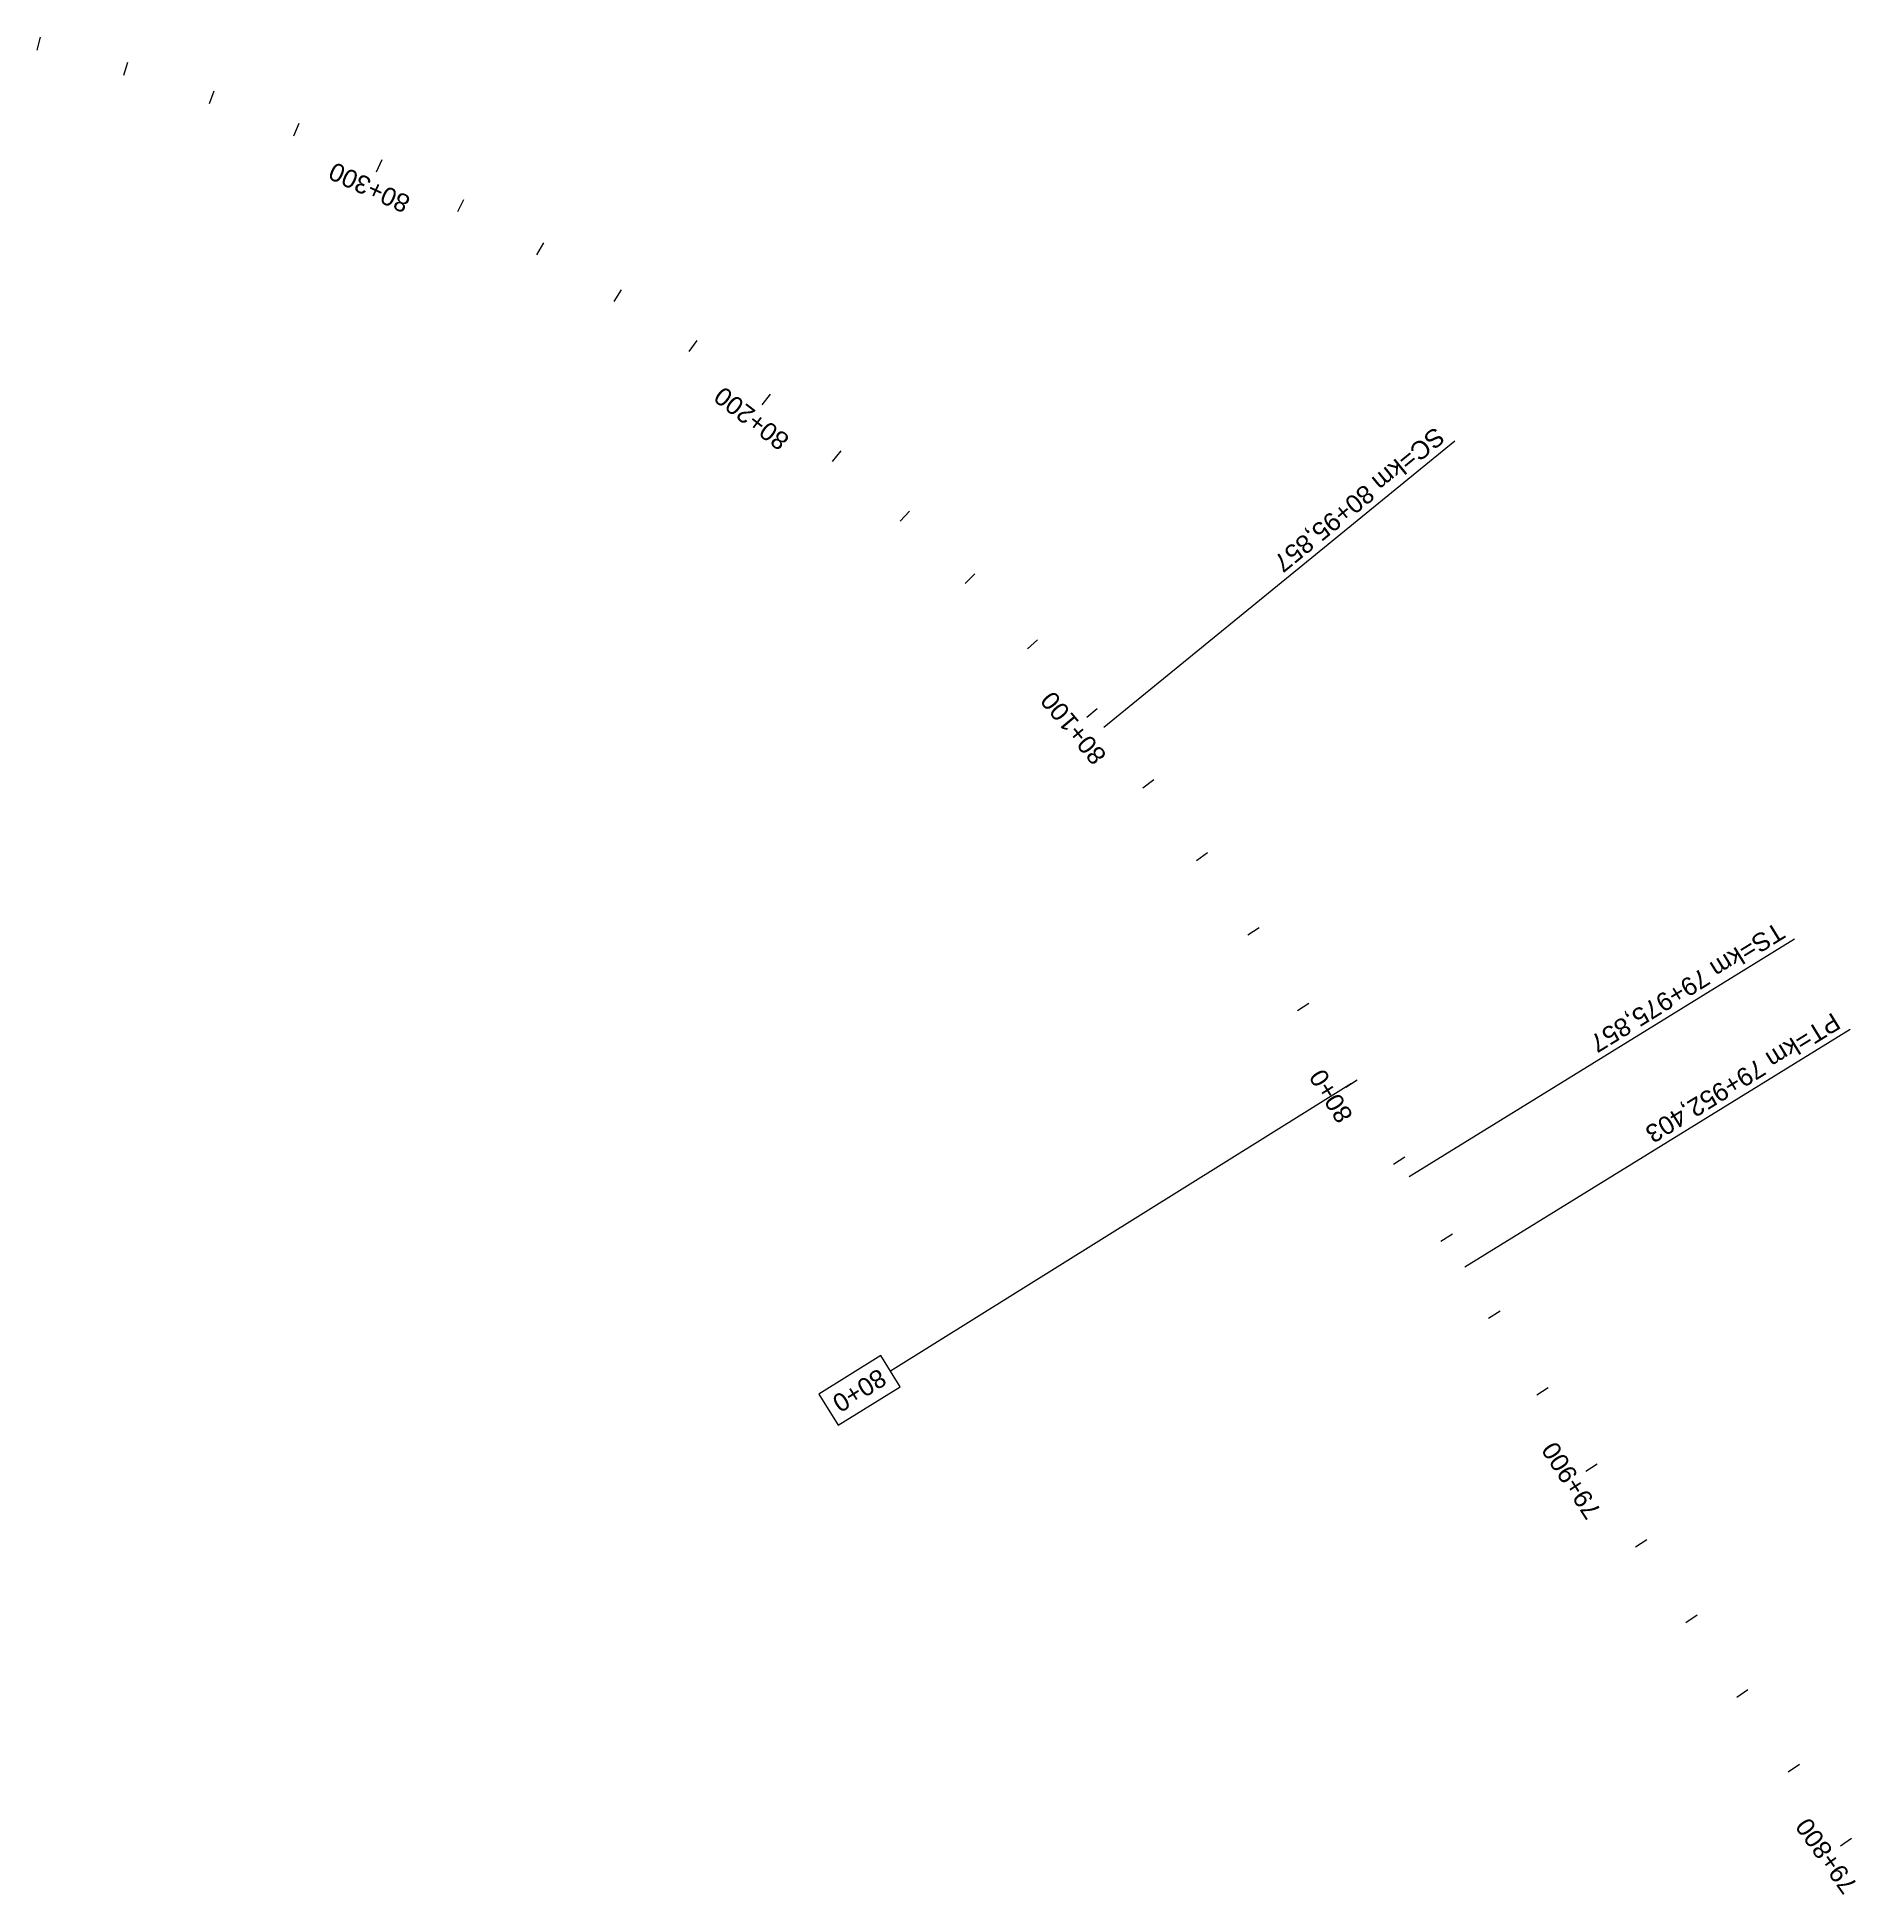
# Model space of a CAD drawing. Header units: metres. Extents: x 286368 to 330619, y 7396693 to 7466163.
# Drawn here: x 299767 to 300168.6, y 7449142.5 to 7449552.7 of the extents above; entities that cross this region are included whole.
import ezdxf

# ---------------------------------------------------------------- set-up
doc = ezdxf.new("R2010")
doc.units = ezdxf.units.M
doc.header["$MEASUREMENT"] = 0
for name, color, linetype, lineweight in [('U-HZ-ESTACAS', 3, 'Continuous', 30), ('U-HZ-KM', 1, 'Continuous', 20), ('U-HZ-NOTAVEIS', 2, 'Continuous', 30)]:
    doc.layers.add(name, color=color, linetype=linetype, lineweight=lineweight)
doc.layers.add('U-HZ-TRAÇO', color=3, linetype='TIC_LINE')
doc.styles.add('ARIAL', font='arial.ttf')
doc.styles.get("Standard").update_dxf_attribs({"font": 'arial.ttf'})
doc.linetypes.add('TIC_LINE', pattern='A,3.5,-0.25,["TIC",Standard,S=0.175,R=0,X=-0.05,Y=-0.1],-0.5', length=4.25)

msp = doc.modelspace()

# ---------------------------------------------------------------- texts
at = {"layer": 'U-HZ-ESTACAS', "style": 'ARIAL'}
for s, rotation, p in [('80+300', 155.2141, (299849.69, 7449517.31)), ('80+200', 142.4817, (299933.39, 7449464.3)), ('80+100', 129.7493, (300003.34, 7449394.13)), ('80+0', 121.9628, (300057.7, 7449314.53)), ('79+900', 122.959, (300112.54, 7449227.14)), ('79+800', 125.4501, (300169.17, 7449144.55))]:
    msp.add_text(s, height=4, rotation=rotation, dxfattribs=at).set_placement(p)
at = {"layer": 'U-HZ-KM', "style": 'ARIAL'}
msp.add_text('80+0', height=4, rotation=211.9628, dxfattribs=at).set_placement((299952.85, 7449258.84))
at = {"layer": 'U-HZ-NOTAVEIS', "linetype": 'TIC_LINE', "lineweight": 20, "char_height": 4, "attachment_point": 1, "style": 'ARIAL'}
for s, insert, rotation in [('{\\C256;SC=km 80+95,857}', (300078.22, 7449463.69), 219.2218), ('{\\C256;TS=km 79+975,857}', (300153.29, 7449353.99), 211.6535), ('{\\C256;PT=km 79+952,403}', (300165.6, 7449334.02), 211.6535)]:
    msp.add_mtext(s, dxfattribs=dict(at, insert=insert, rotation=rotation))

# ---------------------------------------------------------------- blocks, each defined once
blk = doc.blocks.new('AeccTick (TIC)')
at = {"layer": 'U-HZ-TRAÇO', "lineweight": -2}
blk.add_line((0, 0.75), (0, -0.75), dxfattribs=at)

# ---------------------------------------------------------------- linework, layer by layer
at = {"layer": 'U-HZ-KM', "linetype": 'Continuous', "lineweight": 0}
for p, q in [((300057.21, 7449321.62), (299955.4, 7449258.1)), ((299953.26, 7449261.53), (299939.61, 7449253.01)), ((299957.54, 7449254.67), (299953.26, 7449261.53)), ((299939.61, 7449253.01), (299943.89, 7449246.15)), ((299943.89, 7449246.15), (299957.54, 7449254.67))]:
    msp.add_line(p, q, dxfattribs=at)
at = {"layer": 'U-HZ-NOTAVEIS', "color": 1, "linetype": 'Continuous', "lineweight": 0}
for p, q in [((300002.54, 7449400.28), (300080.01, 7449463.51)), ((300069.92, 7449301.1), (300155.04, 7449353.57)), ((300082.23, 7449281.13), (300167.35, 7449333.61))]:
    msp.add_line(p, q, dxfattribs=at)

# ---------------------------------------------------------------- block references
at = {"layer": 'U-HZ-TRAÇO', "linetype": 'TIC_LINE', "lineweight": 20}
for p, xscale, yscale, zscale, rotation in [((299767.35, 7449551.2), 2, 2, 2, 165.400014985524), ((299786.59, 7449545.73), 1.999999999999999, 1.999999999999999, 1.999999999999999, 162.8535358960857), ((299805.56, 7449539.41), 2, 2, 2, 160.3070568065938), ((299824.24, 7449532.26), 2, 2, 2, 157.7605777171179), ((299860.54, 7449515.5), 2, 2, 2, 152.6676195381975), ((299878.1, 7449505.92), 2, 2, 2, 150.1211404487472), ((299895.21, 7449495.58), 2, 2, 2, 147.5746613592452), ((299911.85, 7449484.48), 2, 2, 2, 145.0281822697809), ((299943.57, 7449460.13), 1.999999999999999, 1.999999999999999, 1.999999999999999, 139.935224090882), ((299958.58, 7449446.92), 2, 2, 2, 137.3887450013779), ((299972.99, 7449433.06), 2, 2, 2, 134.8422659119594), ((299986.78, 7449418.57), 2, 2, 2, 132.2957868224768), ((300012.36, 7449387.83), 2, 2, 2, 127.3767504066349), ((300024.22, 7449371.73), 1.999999999999999, 1.999999999999999, 1.999999999999999, 125.4010401520704), ((300035.57, 7449355.26), 1.999999999999999, 1.999999999999999, 1.999999999999999, 123.8345631720772), ((300046.53, 7449338.53), 2, 2, 2, 122.6871219470339), ((300067.74, 7449304.62), 2, 2, 2, 121.6626433611879), ((300078.24, 7449287.6), 2, 2, 2, 121.6535376218064), ((300088.76, 7449270.59), 2, 2, 2, 121.962503358088), ((300099.42, 7449253.67), 2, 2, 2, 122.4607275277647), ((300121.19, 7449220.11), 1.999999999999999, 1.999999999999999, 1.999999999999999, 123.4571758671248), ((300132.28, 7449203.47), 2, 2, 2, 123.9554000368051), ((300143.53, 7449186.93), 2, 2, 2, 124.4536242064654), ((300154.91, 7449170.49), 1.999999999999999, 1.999999999999999, 1.999999999999999, 124.9518483761617)]:
    msp.add_blockref('AeccTick (TIC)', p, dxfattribs=dict(at, xscale=xscale, yscale=yscale, zscale=zscale, rotation=rotation))
at = {"layer": 'U-HZ-TRAÇO', "linetype": 'Continuous', "lineweight": 20, "xscale": 2, "yscale": 2, "zscale": 2}
for p, rotation in [((299842.57, 7449524.28), 155.2140986276401), ((299927.98, 7449472.66), 142.4817031803537), ((299999.9, 7449403.48), 129.7493077329946), ((300057.21, 7449321.62), 121.9627609705041), ((300110.23, 7449236.84), 122.958951697432), ((300166.44, 7449154.14), 125.4500725458334)]:
    msp.add_blockref('AeccTick (TIC)', p, dxfattribs=dict(at, rotation=rotation))

msp.set_redraw_order([(e.dxf.handle, doc.entitydb.next_handle()) for e in msp.query("TEXT MTEXT ATTDEF DIMENSION ARC_DIMENSION")])  # texts and dimensions are drawn at this point

doc.saveas('drawing.dxf')
